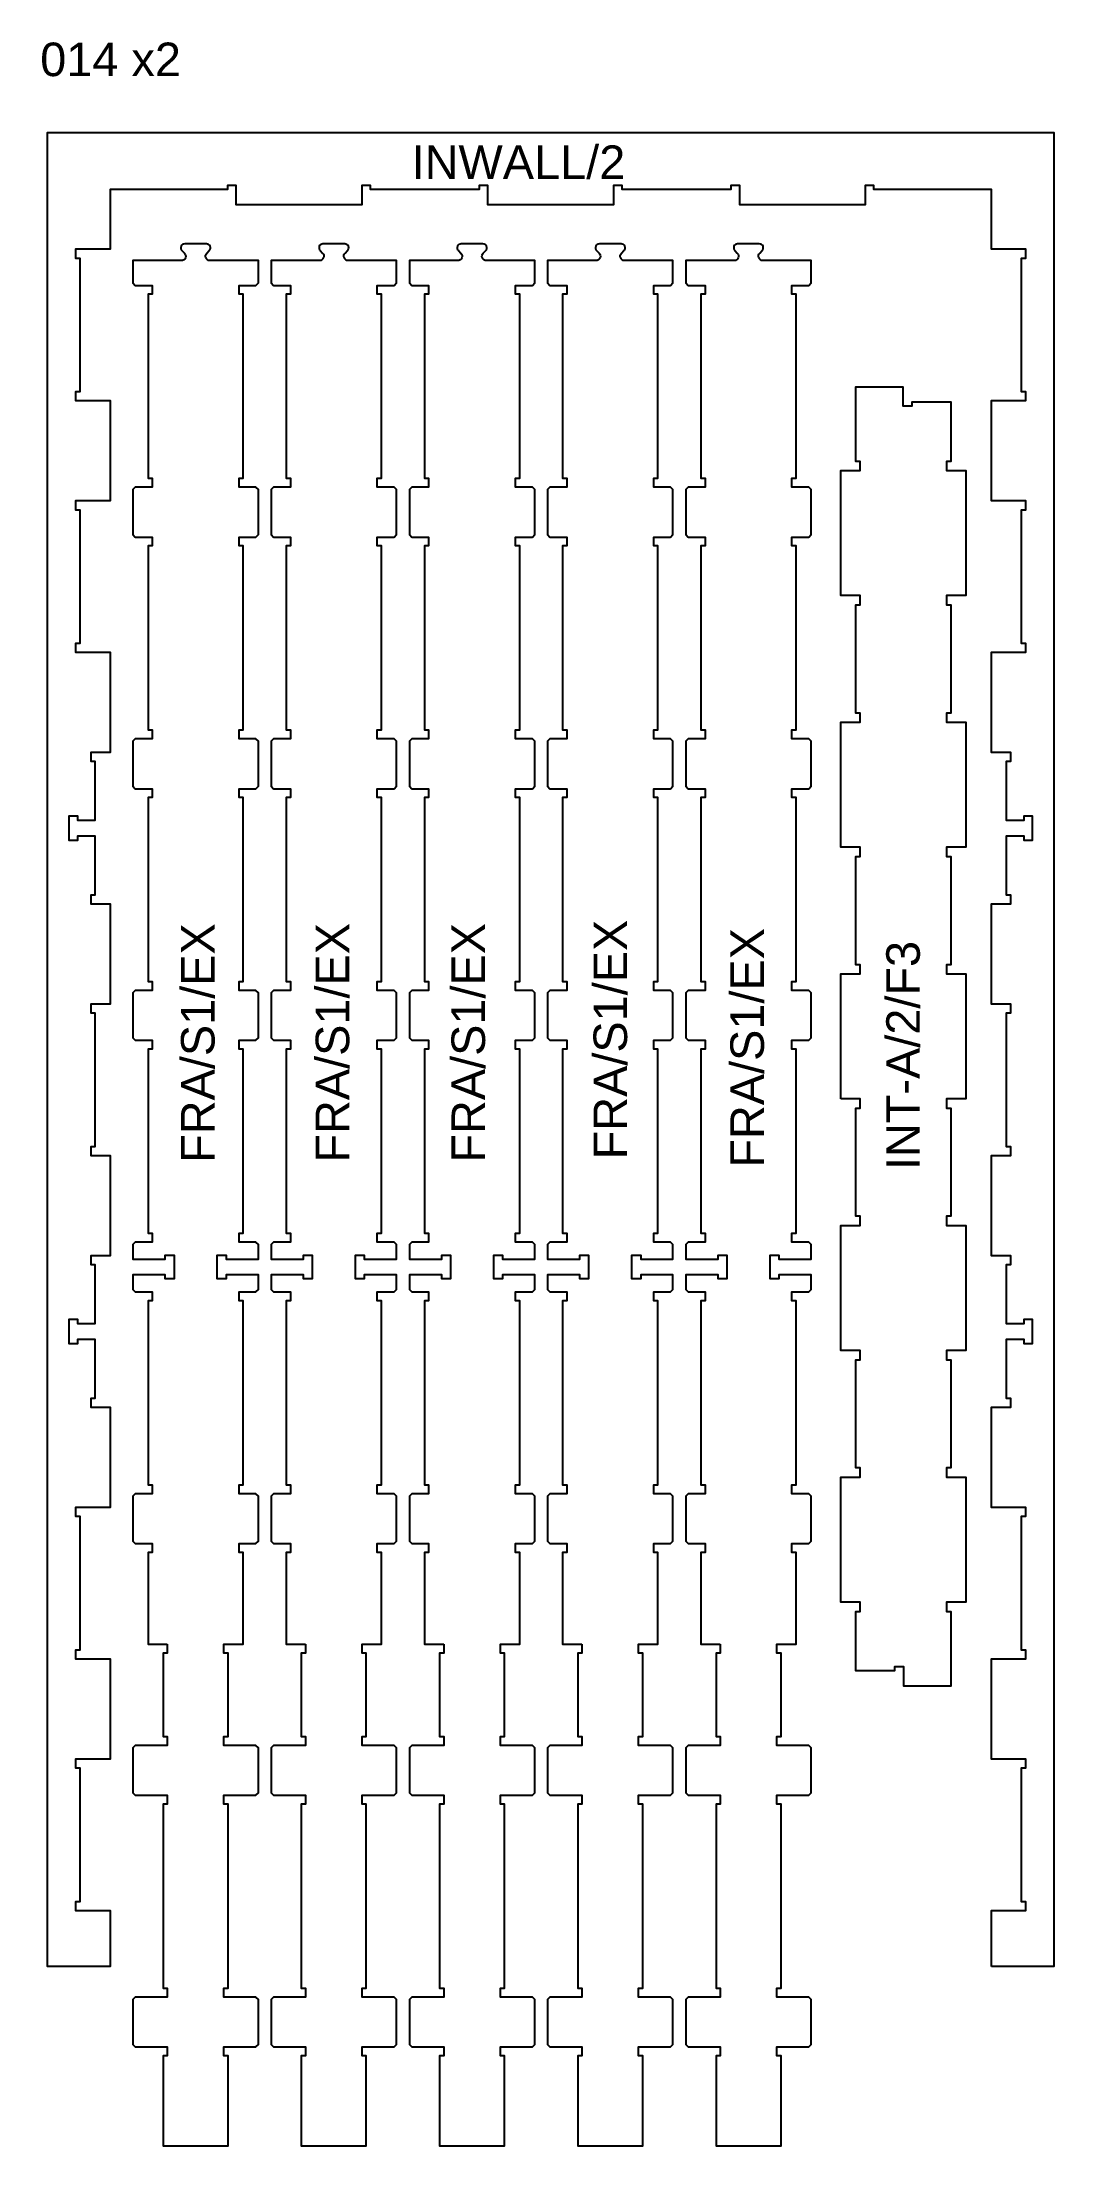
# Model space of a CAD drawing. Header units: millimetres. Extents: x -4719 to 10560, y -11118 to 9307.
# Drawn here: x -646 to 560, y -2093 to 415 of the extents above; entities that cross this region are included whole.
import ezdxf

# ---------------------------------------------------------------- set-up
doc = ezdxf.new("R2010")
doc.units = ezdxf.units.MM
doc.header["$MEASUREMENT"] = 0
for name, color, linetype, true_color in [('0_SHEET_BIRCHPLY_2440X1220', 1, 'Continuous', 0xff0000), ('1_ANYTOOL_1MMDEEP_INSIDE', 2, 'Continuous', 0xffff00), ('6_ANYTOOL_CUTTHROUGH_OUTSI', 5, 'Continuous', 0x0000ff)]:
    doc.layers.add(name, color=color, linetype=linetype, true_color=true_color)
doc.styles.add('textstyle100', font='standard')
doc.styles.add('textstyle101', font='standard')
doc.styles.add('textstyle102', font='standard')
doc.styles.add('textstyle11', font='standard')
doc.styles.add('textstyle39', font='standard')
doc.styles.add('textstyle97', font='standard')
doc.styles.add('textstyle98', font='standard')
doc.styles.add('textstyle99', font='standard')

msp = doc.modelspace()

# ---------------------------------------------------------------- texts
at = {"layer": '0_SHEET_BIRCHPLY_2440X1220', "insert": (-648.1, 414.2), "char_height": 40, "width": 201.205, "attachment_point": 1, "style": 'textstyle39'}
msp.add_mtext('\\fArial;014 x2', dxfattribs=at)
at = {"layer": '1_ANYTOOL_1MMDEEP_INSIDE', "insert": (-205.4, 291.6), "char_height": 40, "width": 284.578, "attachment_point": 1, "style": 'textstyle97'}
msp.add_mtext('\\fArial;INWALL/2', dxfattribs=at)
at = {"layer": '1_ANYTOOL_1MMDEEP_INSIDE', "char_height": 40, "attachment_point": 1, "rotation": 90}
for s, insert, width, style in [('\\fArial;FRA/S1/EX', (-480.3, -921.3), 318.313, 'textstyle98'), ('\\fArial;FRA/S1/EX', (-319.8, -921), 318.313, 'textstyle99'), ('\\fArial;FRA/S1/EX', (-157.9, -921), 318.313, 'textstyle100'), ('\\fArial;FRA/S1/EX', (11.4, -917.1), 318.313, 'textstyle101'), ('\\fArial;FRA/S1/EX', (174.5, -927), 318.313, 'textstyle102'), ('\\fArial;INT-A/2/F3', (360.3, -929.9), 303.614, 'textstyle11')]:
    msp.add_mtext(s, dxfattribs=dict(at, insert=insert, width=width, style=style))

# ---------------------------------------------------------------- linework, layer by layer
at = {"layer": '6_ANYTOOL_CUTTHROUGH_OUTSI'}
for points in [[(485.6, -1879.1), (485.6, -1812.6), (526.6, -1812.6), (526.6, -1802.1), (521.6, -1802.1), (521.6, -1642.6), (526.6, -1642.6), (526.6, -1632.1), (485.6, -1632.1), (485.6, -1512.6), (526.6, -1512.6), (526.6, -1502.1), (521.6, -1502.1), (521.6, -1342.6), (526.6, -1342.6), (526.6, -1332.1), (485.6, -1332.1), (485.6, -1212.6), (508.6, -1212.6), (508.6, -1202.1), (503.6, -1202.1), (503.6, -1131.6), (524.1, -1131.6), (524.1, -1136.6), (534.6, -1136.6), (534.6, -1108.1), (524.1, -1108.1), (524.1, -1113.1), (503.6, -1113.1), (503.6, -1042.6), (508.6, -1042.6), (508.6, -1032.1), (485.6, -1032.1), (485.6, -912.6), (508.6, -912.6), (508.6, -902.1), (503.6, -902.1), (503.6, -742.6), (508.6, -742.6), (508.6, -732.1), (485.6, -732.1), (485.6, -612.6), (508.6, -612.6), (508.6, -602.1), (503.6, -602.1), (503.6, -531.6), (524.1, -531.6), (524.1, -536.6), (534.6, -536.6), (534.6, -508.1), (524.1, -508.1), (524.1, -513.1), (503.6, -513.1), (503.6, -442.6), (508.6, -442.6), (508.6, -432.1), (485.6, -432.1), (485.6, -312.6), (526.6, -312.6), (526.6, -302.1), (521.6, -302.1), (521.6, -142.6), (526.6, -142.6), (526.6, -132.1), (485.6, -132.1), (485.6, -12.6), (526.6, -12.6), (526.6, -2.1), (521.6, -2.1), (521.6, 157.4), (526.6, 157.4), (526.6, 167.9), (485.6, 167.9), (485.6, 238.9), (345.6, 238.9), (345.6, 243.9), (335.1, 243.9), (335.1, 220.9), (185.6, 220.9), (185.6, 243.9), (175.1, 243.9), (175.1, 238.9), (45.6, 238.9), (45.6, 243.9), (35.1, 243.9), (35.1, 220.9), (-114.4, 220.9), (-114.4, 243.9), (-124.9, 243.9), (-124.9, 238.9), (-254.4, 238.9), (-254.4, 243.9), (-264.9, 243.9), (-264.9, 220.9), (-414.4, 220.9), (-414.4, 243.9), (-424.9, 243.9), (-424.9, 238.9), (-564.9, 238.9), (-564.9, 167.9), (-605.9, 167.9), (-605.9, 157.4), (-600.9, 157.4), (-600.9, -2.1), (-605.9, -2.1), (-605.9, -12.6), (-564.9, -12.6), (-564.9, -132.1), (-605.9, -132.1), (-605.9, -142.6), (-600.9, -142.6), (-600.9, -302.1), (-605.9, -302.1), (-605.9, -312.6), (-564.9, -312.6), (-564.9, -432.1), (-587.9, -432.1), (-587.9, -442.6), (-582.9, -442.6), (-582.9, -513.1), (-603.4, -513.1), (-603.4, -508.1), (-613.9, -508.1), (-613.9, -536.6), (-603.4, -536.6), (-603.4, -531.6), (-582.9, -531.6), (-582.9, -602.1), (-587.9, -602.1), (-587.9, -612.6), (-564.9, -612.6), (-564.9, -732.1), (-587.9, -732.1), (-587.9, -742.6), (-582.9, -742.6), (-582.9, -902.1), (-587.9, -902.1), (-587.9, -912.6), (-564.9, -912.6), (-564.9, -1032.1), (-587.9, -1032.1), (-587.9, -1042.6), (-582.9, -1042.6), (-582.9, -1113.1), (-603.4, -1113.1), (-603.4, -1108.1), (-613.9, -1108.1), (-613.9, -1136.6), (-603.4, -1136.6), (-603.4, -1131.6), (-582.9, -1131.6), (-582.9, -1202.1), (-587.9, -1202.1), (-587.9, -1212.6), (-564.9, -1212.6), (-564.9, -1332.1), (-605.9, -1332.1), (-605.9, -1342.6), (-600.9, -1342.6), (-600.9, -1502.1), (-605.9, -1502.1), (-605.9, -1512.6), (-564.9, -1512.6), (-564.9, -1632.1), (-605.9, -1632.1), (-605.9, -1642.6), (-600.9, -1642.6), (-600.9, -1802.1), (-605.9, -1802.1), (-605.9, -1812.6), (-564.9, -1812.6), (-564.9, -1879.1), (-639.4, -1879.1), (-639.4, 307), (560.1, 307), (560.1, -1879.1)], [(306.2, -845), (306.2, -696), (329.2, -696), (329.2, -685), (324.2, -685), (324.2, -556), (329.2, -556), (329.2, -545), (306.2, -545), (306.2, -396), (329.2, -396), (329.2, -385), (324.2, -385), (324.2, -256), (329.2, -256), (329.2, -245), (306.2, -245), (306.2, -96), (329.2, -96), (329.2, -85), (324.2, -85), (324.2, 4), (380.2, 4), (380.2, -19), (391.2, -19), (391.2, -14), (437.2, -14), (437.2, -85), (432.2, -85), (432.2, -96), (455.2, -96), (455.2, -245), (432.2, -245), (432.2, -256), (437.2, -256), (437.2, -385), (432.2, -385), (432.2, -396), (455.2, -396), (455.2, -545), (432.2, -545), (432.2, -556), (437.2, -556), (437.2, -685), (432.2, -685), (432.2, -696), (455.2, -696), (455.2, -845), (432.2, -845), (432.2, -856), (437.2, -856), (437.2, -985), (432.2, -985), (432.2, -996), (455.2, -996), (455.2, -1145), (432.2, -1145), (432.2, -1156), (437.2, -1156), (437.2, -1285), (432.2, -1285), (432.2, -1296), (455.2, -1296), (455.2, -1445), (432.2, -1445), (432.2, -1456), (437.2, -1456), (437.2, -1545), (381.2, -1545), (381.2, -1522), (370.2, -1522), (370.2, -1527), (324.2, -1527), (324.2, -1456), (329.2, -1456), (329.2, -1445), (306.2, -1445), (306.2, -1296), (329.2, -1296), (329.2, -1285), (324.2, -1285), (324.2, -1156), (329.2, -1156), (329.2, -1145), (306.2, -1145), (306.2, -996), (329.2, -996), (329.2, -985), (324.2, -985), (324.2, -856), (329.2, -856), (329.2, -845)]]:
    msp.add_lwpolyline(points, close=True, dxfattribs=at)
for points in [[(-496.6, -1495.2), (-496.6, -1505.7), (-501.6, -1505.7), (-501.6, -1605.2), (-496.6, -1605.2), (-496.6, -1615.7), (-534.8, -1615.7), (-537.6, -1618.5), (-537.6, -1672.3), (-534.8, -1675.2), (-496.6, -1675.2), (-496.6, -1685.7), (-501.6, -1685.7), (-501.6, -1905.2), (-496.6, -1905.2), (-496.6, -1915.7), (-534.8, -1915.7), (-537.6, -1918.5), (-537.6, -1972.3), (-534.8, -1975.2), (-496.6, -1975.2), (-496.6, -1985.7), (-501.6, -1985.7), (-501.6, -2093.2), (-424.1, -2093.2), (-424.1, -1985.7), (-429.1, -1985.7), (-429.1, -1975.2), (-391, -1975.2), (-388.1, -1972.3), (-388.1, -1918.5), (-391, -1915.7), (-429.1, -1915.7), (-429.1, -1905.2), (-424.1, -1905.2), (-424.1, -1685.7), (-429.1, -1685.7), (-429.1, -1675.2), (-391, -1675.2), (-388.1, -1672.3), (-388.1, -1618.5), (-391, -1615.7), (-429.1, -1615.7), (-429.1, -1605.2), (-424.1, -1605.2), (-424.1, -1505.7), (-429.1, -1505.7), (-429.1, -1495.2), (-406.1, -1495.2), (-406.1, -1385.7), (-411.1, -1385.7), (-411.1, -1375.2), (-391, -1375.2), (-388.1, -1372.3), (-388.1, -1318.5), (-391, -1315.7), (-411.1, -1315.7), (-411.1, -1305.2), (-406.1, -1305.2), (-406.1, -1085.7), (-411.1, -1085.7), (-411.1, -1075.2), (-391, -1075.2), (-388.1, -1072.3), (-388.1, -1054.7), (-426.6, -1054.7), (-426.6, -1059.7), (-437.1, -1059.7), (-437.1, -1031.2), (-426.6, -1031.2), (-426.6, -1036.2), (-388.1, -1036.2), (-388.1, -1018.5), (-391, -1015.7), (-411.1, -1015.7), (-411.1, -1005.2), (-406.1, -1005.2), (-406.1, -785.7), (-411.1, -785.7), (-411.1, -775.2), (-391, -775.2), (-388.1, -772.3), (-388.1, -718.5), (-391, -715.7), (-411.1, -715.7), (-411.1, -705.2), (-406.1, -705.2), (-406.1, -485.7), (-411.1, -485.7), (-411.1, -475.2), (-391, -475.2), (-388.1, -472.3), (-388.1, -418.5), (-391, -415.7), (-411.1, -415.7), (-411.1, -405.2), (-406.1, -405.2), (-406.1, -185.7), (-411.1, -185.7), (-411.1, -175.2), (-391, -175.2), (-388.1, -172.3), (-388.1, -118.5), (-391, -115.7), (-411.1, -115.7), (-411.1, -105.2), (-406.1, -105.2), (-406.1, 114.3), (-411.1, 114.3), (-411.1, 124.8), (-391, 124.8), (-388.1, 127.7), (-388.1, 154.3), (-445.8, 154.3, -0.668179), (-449.5, 163.3), (-446.6, 166.2, 0.668179), (-450, 174.3), (-475.8, 174.3, 0.668179), (-479.2, 166.2), (-476.2, 163.3, -0.668179), (-480, 154.3), (-537.6, 154.3), (-537.6, 127.7), (-534.8, 124.8), (-514.6, 124.8), (-514.6, 114.3), (-519.6, 114.3), (-519.6, -105.2), (-514.6, -105.2), (-514.6, -115.7), (-534.8, -115.7), (-537.6, -118.5), (-537.6, -172.3), (-534.8, -175.2), (-514.6, -175.2), (-514.6, -185.7), (-519.6, -185.7), (-519.6, -405.2), (-514.6, -405.2), (-514.6, -415.7), (-534.8, -415.7), (-537.6, -418.5), (-537.6, -472.3), (-534.8, -475.2), (-514.6, -475.2), (-514.6, -485.7), (-519.6, -485.7), (-519.6, -705.2), (-514.6, -705.2), (-514.6, -715.7), (-534.8, -715.7), (-537.6, -718.5), (-537.6, -772.3), (-534.8, -775.2), (-514.6, -775.2), (-514.6, -785.7), (-519.6, -785.7), (-519.6, -1005.2), (-514.6, -1005.2), (-514.6, -1015.7), (-534.8, -1015.7), (-537.6, -1018.5), (-537.6, -1036.2), (-499.1, -1036.2), (-499.1, -1031.2), (-488.6, -1031.2), (-488.6, -1059.7), (-499.1, -1059.7), (-499.1, -1054.7), (-537.6, -1054.7), (-537.6, -1072.3), (-534.8, -1075.2), (-514.6, -1075.2), (-514.6, -1085.7), (-519.6, -1085.7), (-519.6, -1305.2), (-514.6, -1305.2), (-514.6, -1315.7), (-534.8, -1315.7), (-537.6, -1318.5), (-537.6, -1372.3), (-534.8, -1375.2), (-514.6, -1375.2), (-514.6, -1385.7), (-519.6, -1385.7), (-519.6, -1495.2)], [(-331.9, -1495.2), (-331.9, -1505.7), (-336.9, -1505.7), (-336.9, -1605.2), (-331.9, -1605.2), (-331.9, -1615.7), (-370, -1615.7), (-372.9, -1618.5), (-372.9, -1672.3), (-370, -1675.2), (-331.9, -1675.2), (-331.9, -1685.7), (-336.9, -1685.7), (-336.9, -1905.2), (-331.9, -1905.2), (-331.9, -1915.7), (-370, -1915.7), (-372.9, -1918.5), (-372.9, -1972.3), (-370, -1975.2), (-331.9, -1975.2), (-331.9, -1985.7), (-336.9, -1985.7), (-336.9, -2093.2), (-259.4, -2093.2), (-259.4, -1985.7), (-264.4, -1985.7), (-264.4, -1975.2), (-226.2, -1975.2), (-223.4, -1972.3), (-223.4, -1918.5), (-226.2, -1915.7), (-264.4, -1915.7), (-264.4, -1905.2), (-259.4, -1905.2), (-259.4, -1685.7), (-264.4, -1685.7), (-264.4, -1675.2), (-226.2, -1675.2), (-223.4, -1672.3), (-223.4, -1618.5), (-226.2, -1615.7), (-264.4, -1615.7), (-264.4, -1605.2), (-259.4, -1605.2), (-259.4, -1505.7), (-264.4, -1505.7), (-264.4, -1495.2), (-241.4, -1495.2), (-241.4, -1385.7), (-246.4, -1385.7), (-246.4, -1375.2), (-226.2, -1375.2), (-223.4, -1372.3), (-223.4, -1318.5), (-226.2, -1315.7), (-246.4, -1315.7), (-246.4, -1305.2), (-241.4, -1305.2), (-241.4, -1085.7), (-246.4, -1085.7), (-246.4, -1075.2), (-226.2, -1075.2), (-223.4, -1072.3), (-223.4, -1054.7), (-261.9, -1054.7), (-261.9, -1059.7), (-272.4, -1059.7), (-272.4, -1031.2), (-261.9, -1031.2), (-261.9, -1036.2), (-223.4, -1036.2), (-223.4, -1018.5), (-226.2, -1015.7), (-246.4, -1015.7), (-246.4, -1005.2), (-241.4, -1005.2), (-241.4, -785.7), (-246.4, -785.7), (-246.4, -775.2), (-226.2, -775.2), (-223.4, -772.3), (-223.4, -718.5), (-226.2, -715.7), (-246.4, -715.7), (-246.4, -705.2), (-241.4, -705.2), (-241.4, -485.7), (-246.4, -485.7), (-246.4, -475.2), (-226.2, -475.2), (-223.4, -472.3), (-223.4, -418.5), (-226.2, -415.7), (-246.4, -415.7), (-246.4, -405.2), (-241.4, -405.2), (-241.4, -185.7), (-246.4, -185.7), (-246.4, -175.2), (-226.2, -175.2), (-223.4, -172.3), (-223.4, -118.5), (-226.2, -115.7), (-246.4, -115.7), (-246.4, -105.2), (-241.4, -105.2), (-241.4, 114.3), (-246.4, 114.3), (-246.4, 124.8), (-226.2, 124.8), (-223.4, 127.7), (-223.4, 154.3), (-281.1, 154.3, -0.668179), (-284.8, 163.3), (-281.8, 166.2, 0.668179), (-285.2, 174.3), (-311.1, 174.3, 0.668179), (-314.4, 166.2), (-311.5, 163.3, -0.668179), (-315.2, 154.3), (-372.9, 154.3), (-372.9, 127.7), (-370, 124.8), (-349.9, 124.8), (-349.9, 114.3), (-354.9, 114.3), (-354.9, -105.2), (-349.9, -105.2), (-349.9, -115.7), (-370, -115.7), (-372.9, -118.5), (-372.9, -172.3), (-370, -175.2), (-349.9, -175.2), (-349.9, -185.7), (-354.9, -185.7), (-354.9, -405.2), (-349.9, -405.2), (-349.9, -415.7), (-370, -415.7), (-372.9, -418.5), (-372.9, -472.3), (-370, -475.2), (-349.9, -475.2), (-349.9, -485.7), (-354.9, -485.7), (-354.9, -705.2), (-349.9, -705.2), (-349.9, -715.7), (-370, -715.7), (-372.9, -718.5), (-372.9, -772.3), (-370, -775.2), (-349.9, -775.2), (-349.9, -785.7), (-354.9, -785.7), (-354.9, -1005.2), (-349.9, -1005.2), (-349.9, -1015.7), (-370, -1015.7), (-372.9, -1018.5), (-372.9, -1036.2), (-334.4, -1036.2), (-334.4, -1031.2), (-323.9, -1031.2), (-323.9, -1059.7), (-334.4, -1059.7), (-334.4, -1054.7), (-372.9, -1054.7), (-372.9, -1072.3), (-370, -1075.2), (-349.9, -1075.2), (-349.9, -1085.7), (-354.9, -1085.7), (-354.9, -1305.2), (-349.9, -1305.2), (-349.9, -1315.7), (-370, -1315.7), (-372.9, -1318.5), (-372.9, -1372.3), (-370, -1375.2), (-349.9, -1375.2), (-349.9, -1385.7), (-354.9, -1385.7), (-354.9, -1495.2)], [(-167.1, -1495.2), (-167.1, -1505.7), (-172.1, -1505.7), (-172.1, -1605.2), (-167.1, -1605.2), (-167.1, -1615.7), (-205.3, -1615.7), (-208.1, -1618.5), (-208.1, -1672.3), (-205.3, -1675.2), (-167.1, -1675.2), (-167.1, -1685.7), (-172.1, -1685.7), (-172.1, -1905.2), (-167.1, -1905.2), (-167.1, -1915.7), (-205.3, -1915.7), (-208.1, -1918.5), (-208.1, -1972.3), (-205.3, -1975.2), (-167.1, -1975.2), (-167.1, -1985.7), (-172.1, -1985.7), (-172.1, -2093.2), (-94.6, -2093.2), (-94.6, -1985.7), (-99.6, -1985.7), (-99.6, -1975.2), (-61.5, -1975.2), (-58.6, -1972.3), (-58.6, -1918.5), (-61.5, -1915.7), (-99.6, -1915.7), (-99.6, -1905.2), (-94.6, -1905.2), (-94.6, -1685.7), (-99.6, -1685.7), (-99.6, -1675.2), (-61.5, -1675.2), (-58.6, -1672.3), (-58.6, -1618.5), (-61.5, -1615.7), (-99.6, -1615.7), (-99.6, -1605.2), (-94.6, -1605.2), (-94.6, -1505.7), (-99.6, -1505.7), (-99.6, -1495.2), (-76.6, -1495.2), (-76.6, -1385.7), (-81.6, -1385.7), (-81.6, -1375.2), (-61.5, -1375.2), (-58.6, -1372.3), (-58.6, -1318.5), (-61.5, -1315.7), (-81.6, -1315.7), (-81.6, -1305.2), (-76.6, -1305.2), (-76.6, -1085.7), (-81.6, -1085.7), (-81.6, -1075.2), (-61.5, -1075.2), (-58.6, -1072.3), (-58.6, -1054.7), (-97.1, -1054.7), (-97.1, -1059.7), (-107.6, -1059.7), (-107.6, -1031.2), (-97.1, -1031.2), (-97.1, -1036.2), (-58.6, -1036.2), (-58.6, -1018.5), (-61.5, -1015.7), (-81.6, -1015.7), (-81.6, -1005.2), (-76.6, -1005.2), (-76.6, -785.7), (-81.6, -785.7), (-81.6, -775.2), (-61.5, -775.2), (-58.6, -772.3), (-58.6, -718.5), (-61.5, -715.7), (-81.6, -715.7), (-81.6, -705.2), (-76.6, -705.2), (-76.6, -485.7), (-81.6, -485.7), (-81.6, -475.2), (-61.5, -475.2), (-58.6, -472.3), (-58.6, -418.5), (-61.5, -415.7), (-81.6, -415.7), (-81.6, -405.2), (-76.6, -405.2), (-76.6, -185.7), (-81.6, -185.7), (-81.6, -175.2), (-61.5, -175.2), (-58.6, -172.3), (-58.6, -118.5), (-61.5, -115.7), (-81.6, -115.7), (-81.6, -105.2), (-76.6, -105.2), (-76.6, 114.3), (-81.6, 114.3), (-81.6, 124.8), (-61.5, 124.8), (-58.6, 127.7), (-58.6, 154.3), (-116.3, 154.3, -0.668179), (-120, 163.3), (-117.1, 166.2, 0.668179), (-120.5, 174.3), (-146.3, 174.3, 0.668179), (-149.7, 166.2), (-146.7, 163.3, -0.668179), (-150.5, 154.3), (-208.1, 154.3), (-208.1, 127.7), (-205.3, 124.8), (-185.1, 124.8), (-185.1, 114.3), (-190.1, 114.3), (-190.1, -105.2), (-185.1, -105.2), (-185.1, -115.7), (-205.3, -115.7), (-208.1, -118.5), (-208.1, -172.3), (-205.3, -175.2), (-185.1, -175.2), (-185.1, -185.7), (-190.1, -185.7), (-190.1, -405.2), (-185.1, -405.2), (-185.1, -415.7), (-205.3, -415.7), (-208.1, -418.5), (-208.1, -472.3), (-205.3, -475.2), (-185.1, -475.2), (-185.1, -485.7), (-190.1, -485.7), (-190.1, -705.2), (-185.1, -705.2), (-185.1, -715.7), (-205.3, -715.7), (-208.1, -718.5), (-208.1, -772.3), (-205.3, -775.2), (-185.1, -775.2), (-185.1, -785.7), (-190.1, -785.7), (-190.1, -1005.2), (-185.1, -1005.2), (-185.1, -1015.7), (-205.3, -1015.7), (-208.1, -1018.5), (-208.1, -1036.2), (-169.6, -1036.2), (-169.6, -1031.2), (-159.1, -1031.2), (-159.1, -1059.7), (-169.6, -1059.7), (-169.6, -1054.7), (-208.1, -1054.7), (-208.1, -1072.3), (-205.3, -1075.2), (-185.1, -1075.2), (-185.1, -1085.7), (-190.1, -1085.7), (-190.1, -1305.2), (-185.1, -1305.2), (-185.1, -1315.7), (-205.3, -1315.7), (-208.1, -1318.5), (-208.1, -1372.3), (-205.3, -1375.2), (-185.1, -1375.2), (-185.1, -1385.7), (-190.1, -1385.7), (-190.1, -1495.2)], [(-2.4, -1495.2), (-2.4, -1505.7), (-7.4, -1505.7), (-7.4, -1605.2), (-2.4, -1605.2), (-2.4, -1615.7), (-40.5, -1615.7), (-43.4, -1618.5), (-43.4, -1672.3), (-40.5, -1675.2), (-2.4, -1675.2), (-2.4, -1685.7), (-7.4, -1685.7), (-7.4, -1905.2), (-2.4, -1905.2), (-2.4, -1915.7), (-40.5, -1915.7), (-43.4, -1918.5), (-43.4, -1972.3), (-40.5, -1975.2), (-2.4, -1975.2), (-2.4, -1985.7), (-7.4, -1985.7), (-7.4, -2093.2), (70.1, -2093.2), (70.1, -1985.7), (65.1, -1985.7), (65.1, -1975.2), (103.3, -1975.2), (106.1, -1972.3), (106.1, -1918.5), (103.3, -1915.7), (65.1, -1915.7), (65.1, -1905.2), (70.1, -1905.2), (70.1, -1685.7), (65.1, -1685.7), (65.1, -1675.2), (103.3, -1675.2), (106.1, -1672.3), (106.1, -1618.5), (103.3, -1615.7), (65.1, -1615.7), (65.1, -1605.2), (70.1, -1605.2), (70.1, -1505.7), (65.1, -1505.7), (65.1, -1495.2), (88.1, -1495.2), (88.1, -1385.7), (83.1, -1385.7), (83.1, -1375.2), (103.3, -1375.2), (106.1, -1372.3), (106.1, -1318.5), (103.3, -1315.7), (83.1, -1315.7), (83.1, -1305.2), (88.1, -1305.2), (88.1, -1085.7), (83.1, -1085.7), (83.1, -1075.2), (103.3, -1075.2), (106.1, -1072.3), (106.1, -1054.7), (67.6, -1054.7), (67.6, -1059.7), (57.1, -1059.7), (57.1, -1031.2), (67.6, -1031.2), (67.6, -1036.2), (106.1, -1036.2), (106.1, -1018.5), (103.3, -1015.7), (83.1, -1015.7), (83.1, -1005.2), (88.1, -1005.2), (88.1, -785.7), (83.1, -785.7), (83.1, -775.2), (103.3, -775.2), (106.1, -772.3), (106.1, -718.5), (103.3, -715.7), (83.1, -715.7), (83.1, -705.2), (88.1, -705.2), (88.1, -485.7), (83.1, -485.7), (83.1, -475.2), (103.3, -475.2), (106.1, -472.3), (106.1, -418.5), (103.3, -415.7), (83.1, -415.7), (83.1, -405.2), (88.1, -405.2), (88.1, -185.7), (83.1, -185.7), (83.1, -175.2), (103.3, -175.2), (106.1, -172.3), (106.1, -118.5), (103.3, -115.7), (83.1, -115.7), (83.1, -105.2), (88.1, -105.2), (88.1, 114.3), (83.1, 114.3), (83.1, 124.8), (103.3, 124.8), (106.1, 127.7), (106.1, 154.3), (48.4, 154.3, -0.668179), (44.7, 163.3), (47.7, 166.2, 0.668179), (44.3, 174.3), (18.4, 174.3, 0.668179), (15.1, 166.2), (18, 163.3, -0.668179), (14.3, 154.3), (-43.4, 154.3), (-43.4, 127.7), (-40.5, 124.8), (-20.4, 124.8), (-20.4, 114.3), (-25.4, 114.3), (-25.4, -105.2), (-20.4, -105.2), (-20.4, -115.7), (-40.5, -115.7), (-43.4, -118.5), (-43.4, -172.3), (-40.5, -175.2), (-20.4, -175.2), (-20.4, -185.7), (-25.4, -185.7), (-25.4, -405.2), (-20.4, -405.2), (-20.4, -415.7), (-40.5, -415.7), (-43.4, -418.5), (-43.4, -472.3), (-40.5, -475.2), (-20.4, -475.2), (-20.4, -485.7), (-25.4, -485.7), (-25.4, -705.2), (-20.4, -705.2), (-20.4, -715.7), (-40.5, -715.7), (-43.4, -718.5), (-43.4, -772.3), (-40.5, -775.2), (-20.4, -775.2), (-20.4, -785.7), (-25.4, -785.7), (-25.4, -1005.2), (-20.4, -1005.2), (-20.4, -1015.7), (-40.5, -1015.7), (-43.4, -1018.5), (-43.4, -1036.2), (-4.9, -1036.2), (-4.9, -1031.2), (5.6, -1031.2), (5.6, -1059.7), (-4.9, -1059.7), (-4.9, -1054.7), (-43.4, -1054.7), (-43.4, -1072.3), (-40.5, -1075.2), (-20.4, -1075.2), (-20.4, -1085.7), (-25.4, -1085.7), (-25.4, -1305.2), (-20.4, -1305.2), (-20.4, -1315.7), (-40.5, -1315.7), (-43.4, -1318.5), (-43.4, -1372.3), (-40.5, -1375.2), (-20.4, -1375.2), (-20.4, -1385.7), (-25.4, -1385.7), (-25.4, -1495.2)], [(162.4, -1495.2), (162.4, -1505.7), (157.4, -1505.7), (157.4, -1605.2), (162.4, -1605.2), (162.4, -1615.7), (124.2, -1615.7), (121.4, -1618.5), (121.4, -1672.3), (124.2, -1675.2), (162.4, -1675.2), (162.4, -1685.7), (157.4, -1685.7), (157.4, -1905.2), (162.4, -1905.2), (162.4, -1915.7), (124.2, -1915.7), (121.4, -1918.5), (121.4, -1972.3), (124.2, -1975.2), (162.4, -1975.2), (162.4, -1985.7), (157.4, -1985.7), (157.4, -2093.2), (234.9, -2093.2), (234.9, -1985.7), (229.9, -1985.7), (229.9, -1975.2), (268, -1975.2), (270.9, -1972.3), (270.9, -1918.5), (268, -1915.7), (229.9, -1915.7), (229.9, -1905.2), (234.9, -1905.2), (234.9, -1685.7), (229.9, -1685.7), (229.9, -1675.2), (268, -1675.2), (270.9, -1672.3), (270.9, -1618.5), (268, -1615.7), (229.9, -1615.7), (229.9, -1605.2), (234.9, -1605.2), (234.9, -1505.7), (229.9, -1505.7), (229.9, -1495.2), (252.9, -1495.2), (252.9, -1385.7), (247.9, -1385.7), (247.9, -1375.2), (268, -1375.2), (270.9, -1372.3), (270.9, -1318.5), (268, -1315.7), (247.9, -1315.7), (247.9, -1305.2), (252.9, -1305.2), (252.9, -1085.7), (247.9, -1085.7), (247.9, -1075.2), (268, -1075.2), (270.9, -1072.3), (270.9, -1054.7), (232.4, -1054.7), (232.4, -1059.7), (221.9, -1059.7), (221.9, -1031.2), (232.4, -1031.2), (232.4, -1036.2), (270.9, -1036.2), (270.9, -1018.5), (268, -1015.7), (247.9, -1015.7), (247.9, -1005.2), (252.9, -1005.2), (252.9, -785.7), (247.9, -785.7), (247.9, -775.2), (268, -775.2), (270.9, -772.3), (270.9, -718.5), (268, -715.7), (247.9, -715.7), (247.9, -705.2), (252.9, -705.2), (252.9, -485.7), (247.9, -485.7), (247.9, -475.2), (268, -475.2), (270.9, -472.3), (270.9, -418.5), (268, -415.7), (247.9, -415.7), (247.9, -405.2), (252.9, -405.2), (252.9, -185.7), (247.9, -185.7), (247.9, -175.2), (268, -175.2), (270.9, -172.3), (270.9, -118.5), (268, -115.7), (247.9, -115.7), (247.9, -105.2), (252.9, -105.2), (252.9, 114.3), (247.9, 114.3), (247.9, 124.8), (268, 124.8), (270.9, 127.7), (270.9, 154.3), (213.2, 154.3, -0.668179), (209.5, 163.3), (212.4, 166.2, 0.668179), (209, 174.3), (183.2, 174.3, 0.668179), (179.8, 166.2), (182.8, 163.3, -0.668179), (179, 154.3), (121.4, 154.3), (121.4, 127.7), (124.2, 124.8), (144.4, 124.8), (144.4, 114.3), (139.4, 114.3), (139.4, -105.2), (144.4, -105.2), (144.4, -115.7), (124.2, -115.7), (121.4, -118.5), (121.4, -172.3), (124.2, -175.2), (144.4, -175.2), (144.4, -185.7), (139.4, -185.7), (139.4, -405.2), (144.4, -405.2), (144.4, -415.7), (124.2, -415.7), (121.4, -418.5), (121.4, -472.3), (124.2, -475.2), (144.4, -475.2), (144.4, -485.7), (139.4, -485.7), (139.4, -705.2), (144.4, -705.2), (144.4, -715.7), (124.2, -715.7), (121.4, -718.5), (121.4, -772.3), (124.2, -775.2), (144.4, -775.2), (144.4, -785.7), (139.4, -785.7), (139.4, -1005.2), (144.4, -1005.2), (144.4, -1015.7), (124.2, -1015.7), (121.4, -1018.5), (121.4, -1036.2), (159.9, -1036.2), (159.9, -1031.2), (170.4, -1031.2), (170.4, -1059.7), (159.9, -1059.7), (159.9, -1054.7), (121.4, -1054.7), (121.4, -1072.3), (124.2, -1075.2), (144.4, -1075.2), (144.4, -1085.7), (139.4, -1085.7), (139.4, -1305.2), (144.4, -1305.2), (144.4, -1315.7), (124.2, -1315.7), (121.4, -1318.5), (121.4, -1372.3), (124.2, -1375.2), (144.4, -1375.2), (144.4, -1385.7), (139.4, -1385.7), (139.4, -1495.2)]]:
    msp.add_lwpolyline(points, format="xyb", close=True, dxfattribs=at)

msp.set_redraw_order([(e.dxf.handle, doc.entitydb.next_handle()) for e in msp.query("TEXT MTEXT ATTDEF DIMENSION ARC_DIMENSION")])  # texts and dimensions are drawn at this point

doc.saveas('drawing.dxf')
